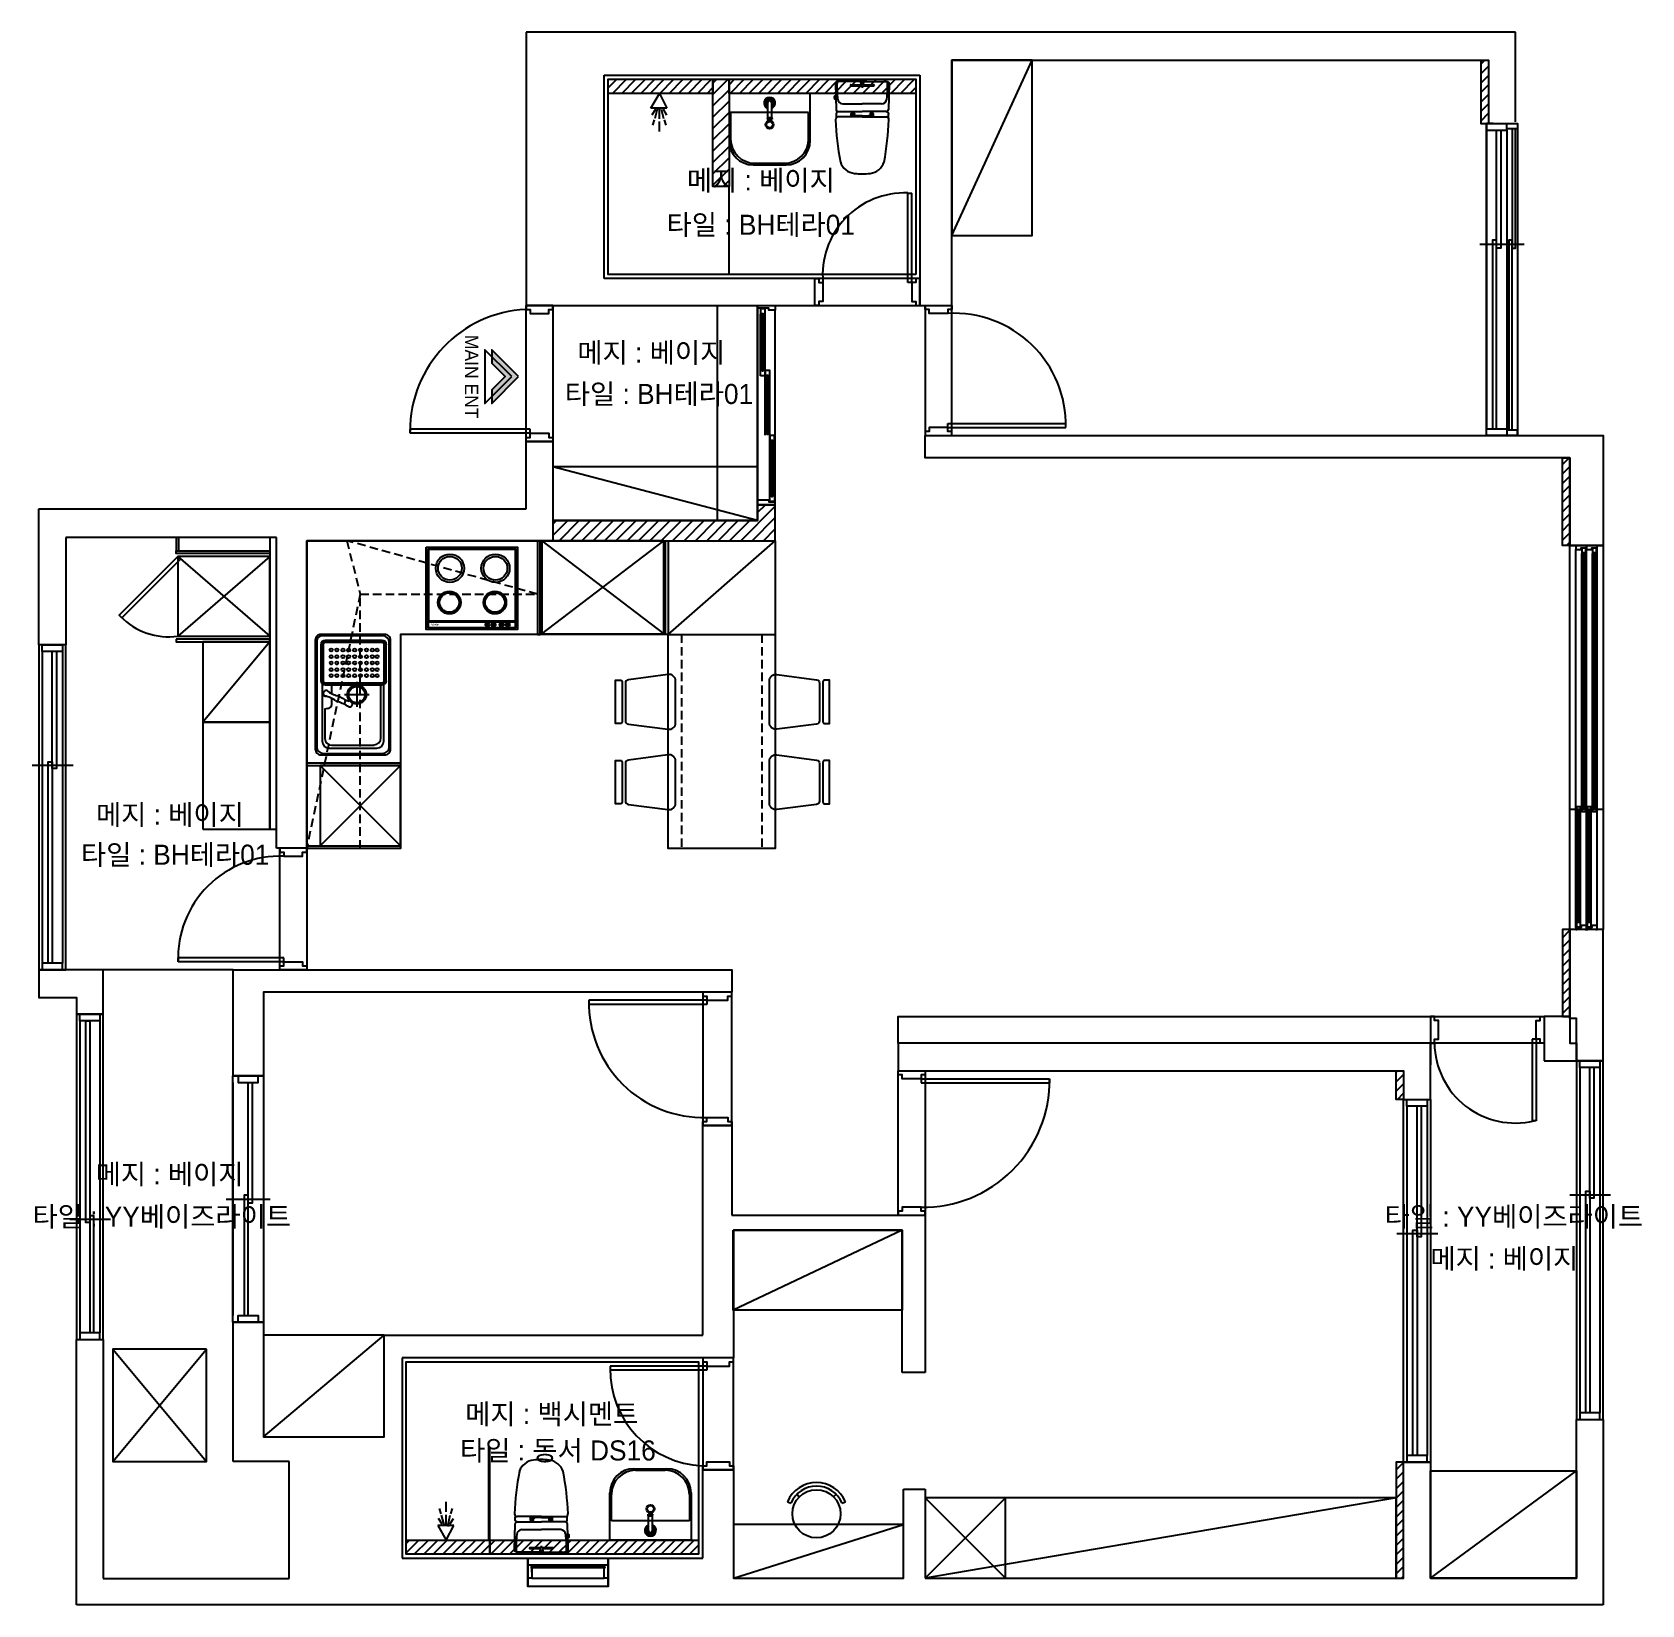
# Model space of a CAD drawing. Header units: millimetres. Extents: x 261942 to 379971, y 117646 to 213875.
# Drawn here: x 351933 to 363957, y 140214 to 151963 of the extents above; entities that cross this region are included whole.
import ezdxf
from ezdxf.enums import TextEntityAlignment as Align

# ---------------------------------------------------------------- set-up
doc = ezdxf.new("R2010")
doc.units = ezdxf.units.MM
doc.header["$LTSCALE"] = 100
doc.linetypes.add('HIDDEN', pattern=[9.525, 6.35, -3.175])
for name, color, linetype in [('0-LINE', 7, 'Continuous'), ('02-WAL', 2, 'Continuous'), ('03-WAL NEW', 3, 'Continuous'), ('04-WIN', 4, 'Continuous'), ('04_FUR', 6, 'Continuous'), ('06-FUR', 6, 'Continuous'), ('07-DIM WAL', 5, 'Continuous'), ('9.보조선', 5, 'Continuous'), ('BATH', 4, 'Continuous'), ('CO-BATH', 6, 'Continuous'), ('CO-FURB-DN', 9, 'Continuous'), ('F-SYM', 7, 'Continuous'), ('F-SYM @ 1', 7, 'Continuous'), ('FIN', 2, 'Continuous'), ('HL', 6, 'HIDDEN'), ('가구', 5, 'Continuous'), ('도면층4', 4, 'Continuous'), ('도면층5', 5, 'Continuous'), ('도면층8', 8, 'Continuous'), ('욕실설비', 3, 'Continuous')]:
    doc.layers.add(name, color=color, linetype=linetype)
doc.styles.add('DH-TEXT', font='')
doc.styles.add('YOURNAME', font='HY울릉도M.TTF')
doc.styles.add('코레일둥고', font='Korail_Round_Gothic_Medium.ttf')
doc.styles.get('DH-TEXT').set_extended_font_data('HY울릉도L')

msp = doc.modelspace()

# ---------------------------------------------------------------- texts
at = {"color": 10, "style": '코레일둥고'}
for s, p in [('메지 : 베이지', (357375.7, 150780.5)), ('타일 : BH테라01', (357375.7, 150449.2)), ('메지 : 베이지', (356558, 149493.8)), ('타일 : BH테라01', (356615.1, 149185)), ('메지 : 베이지', (352961.8, 146042.1)), ('타일 : BH테라01', (353001.2, 145743)), ('메지 : 베이지', (352959.2, 143356)), ('타일 : YY베이즈라이트', (352900.9, 143039.2)), ('타일 : YY베이즈라이트', (363001.4, 143039.2)), ('메지 : 베이지', (362929.9, 142725.3)), ('메지 : 백시멘트 ', (355841.4, 141564.2)), ('타일 : 동서 DS16', (355860.1, 141292.2))]:
    msp.add_text(s, height=150, dxfattribs=at).set_placement(p, align=Align.CENTER)

# ---------------------------------------------------------------- blocks, each defined once
blk = doc.blocks.new('F-SYM-ENT NAME')
at = {"layer": 'F-SYM'}
h = blk.add_hatch(color=1, dxfattribs=at)
h.dxf.hatch_style = 1
h.paths.add_polyline_path([(-181267, -29725), (-181467, -29925), (-181367, -29925), (-181267, -29825), (-181167, -29925), (-181067, -29925)])
at = {"layer": 'F-SYM', "color": 1}
for points in [[(-181267, -29725), (-181467, -29925), (-181367, -29925), (-181267, -29825), (-181167, -29925), (-181067, -29925)], [(-181267, -29775), (-181467, -29975), (-181067, -29975)]]:
    blk.add_lwpolyline(points, close=True, dxfattribs=at)
at = {"layer": 'F-SYM', "color": 1, "style": 'YOURNAME'}
blk.add_attdef('ENT', text='', height=100, dxfattribs=at).set_placement((-181267, -30025), align=Align.TOP_CENTER)
blk = doc.blocks.new('*U594')
at = {"layer": 'F-SYM', "color": 8}
ref = blk.add_blockref('F-SYM-ENT NAME', (352898, -31877), dxfattribs=dict(at, rotation=270))
ref.add_attrib('ENT', 'MAIN ENT', dxfattribs={"layer": 'F-SYM @ 1', "color": 1, "height": 100, "rotation": 270, "style": 'YOURNAME'}).set_placement((322873, 149389), align=Align.TOP_CENTER)
blk = doc.blocks.new('SFFF')
at = {"layer": '03-WAL NEW'}
h = blk.add_hatch(dxfattribs=at)
h.set_pattern_fill('_USER', color=8, scale=50, angle=45, pattern_type=0)
h.set_pattern_definition([(45, (0, -36659), (-35.355339, 35.355339), [])])
h.paths.add_polyline_path([(330420, 151278), (330365, 151278), (330365, 151753), (330420, 151753)])
h = blk.add_hatch(dxfattribs=at)
h.set_pattern_fill('_USER', color=8, scale=50, angle=45, pattern_type=0)
h.set_pattern_definition([(45, (-304, -7146), (-35.355339, 35.355339), [])])
h.paths.add_polyline_path([(323844, 151506), (323844, 151611), (324626, 151611), (324626, 151506)])
h = blk.add_hatch(dxfattribs=at)
h.set_pattern_fill('_USER', color=8, scale=60, angle=45, pattern_type=0)
h.set_pattern_definition([(45, (290, -36798), (-42.426407, 42.426407), [])])
h.paths.add_polyline_path([(324746, 151611), (324746, 150811), (324626, 150811), (324626, 151611)])
h = blk.add_hatch(dxfattribs=at)
h.set_pattern_fill('_USER', color=8, scale=50, angle=45, pattern_type=0)
h.set_pattern_definition([(45, (1211, -7146), (-35.355339, 35.355339), [])])
h.paths.add_polyline_path([(324746, 151506), (324746, 151611), (326141, 151611), (326141, 151506)])
h = blk.add_hatch(dxfattribs=at)
h.set_pattern_fill('_USER', color=8, scale=50, angle=45, pattern_type=0)
h.set_pattern_definition([(45, (-9.457, -36803), (-35.355339, 35.355339), [])])
h.paths.add_polyline_path([(330972, 148783), (331027, 148783), (331027, 148128), (330972, 148128)])
h.paths.add_polyline_path([(331027, 145258), (330972, 145258), (330972, 144609), (331027, 144609)])
h = blk.add_hatch(dxfattribs=at)
h.set_pattern_fill('_USER', color=8, scale=60, angle=45, pattern_type=0)
h.set_pattern_definition([(45, (183.54, -36458), (-42.426407, 42.426407), [])])
h.paths.add_polyline_path([(323430, 148164), (325091, 148164), (325091, 148432), (324959, 148432), (324959, 148315), (323430, 148315)])
h = blk.add_hatch(dxfattribs=at)
h.set_pattern_fill('_USER', color=8, scale=50, angle=45, pattern_type=0)
h.set_pattern_definition([(45, (0, -36840), (-35.355339, 35.355339), [])])
h.paths.add_polyline_path([(329730, 144204), (329785, 144204), (329785, 143989), (329730, 143989)])
h.paths.add_polyline_path([(329785, 141279), (329730, 141279), (329730, 140414), (329785, 140414)])
h = blk.add_hatch(dxfattribs=at)
h.set_pattern_fill('_USER', color=8, scale=50, angle=45, pattern_type=0)
h.set_pattern_definition([(45, (-1571.457, -18060), (-35.355339, 35.355339), [])])
h.paths.add_polyline_path([(322334, 140592), (322334, 140697), (322959, 140697), (322959, 140592)])
h = blk.add_hatch(dxfattribs=at)
h.set_pattern_fill('_USER', color=8, scale=50, angle=45, pattern_type=0)
h.set_pattern_definition([(45, (-81.457, -18060), (-35.355339, 35.355339), [])])
h.paths.add_polyline_path([(322959, 140592), (322959, 140697), (324519, 140697), (324519, 140592)])
at = {"layer": '0-LINE', "color": 8}
blk.add_line((324958, 149922), (324958, 148432), dxfattribs=at)
at = {"layer": '02-WAL', "color": 8}
for p, q in [((330620, 151963), (323230, 151963)), ((323230, 151963), (323230, 149922)), ((330620, 151293), (330620, 151963)), ((326411, 149922), (326411, 151753)), ((326411, 151753), (330420, 151753)), ((330420, 151753), (330420, 151280)), ((323814, 150122), (323814, 151641)), ((323814, 151641), (326171, 151641)), ((326171, 151641), (326171, 149924)), ((330420, 151280), (330620, 151280)), ((325387, 150122), (323814, 150122)), ((325387, 149922), (325387, 150122)), ((323230, 149922), (325387, 149922)), ((326171, 149922), (326211, 149922)), ((326211, 149924), (326211, 149922)), ((326211, 149922), (326411, 149922)), ((323230, 148401), (323230, 148906)), ((323230, 148906), (323430, 148906)), ((323430, 148906), (323430, 148358)), ((319591, 147387), (319591, 148401)), ((319591, 148401), (323230, 148401)), ((321366, 148188), (319791, 148188)), ((319791, 148188), (319791, 147387)), ((321366, 145867), (321366, 148188)), ((323430, 148164), (321591, 148164)), ((321591, 148164), (321591, 145867)), ((320628, 148046), (321316, 147451)), ((321316, 148046), (320628, 147451)), ((319791, 147387), (319591, 147387)), ((321591, 145867), (321366, 145867)), ((321041, 144957), (320071, 144957)), ((324549, 142228), (324549, 143795)), ((324549, 143795), (324767, 143795)), ((324767, 143795), (324767, 143124)), ((324767, 143124), (326210, 143124)), ((326210, 143124), (326210, 141949)), ((326040, 143014), (324779, 143014)), ((324779, 143014), (324779, 142058)), ((326040, 141949), (326040, 143014)), ((321041, 141285), (321041, 142325)), ((321041, 142325), (321269, 142325)), ((321269, 142325), (321269, 141470)), ((319871, 140214), (319871, 142196)), ((319871, 142196), (320071, 142196)), ((320071, 142196), (320071, 140410)), ((322169, 141470), (322169, 142228)), ((322169, 142228), (324549, 142228)), ((324549, 142058), (322304, 142058)), ((322304, 142058), (322304, 140562)), ((324779, 142058), (324549, 142058)), ((324549, 142058), (324549, 142058)), ((326210, 141949), (326040, 141949)), ((331076, 141598), (331276, 141598)), ((331076, 140414), (331076, 141598)), ((331276, 141598), (331276, 140214)), ((321269, 141470), (322169, 141470)), ((321461, 141285), (321041, 141285)), ((321461, 140410), (321461, 141285)), ((329785, 140414), (329785, 141279)), ((329785, 141279), (329985, 141279)), ((329985, 141279), (329985, 140414)), ((324549, 140562), (324549, 141222)), ((324549, 141222), (324779, 141222)), ((324779, 141222), (324779, 140414)), ((326050, 140414), (326050, 141079)), ((326050, 141079), (326210, 141079)), ((326210, 141079), (326210, 140414)), ((322304, 140562), (323244, 140562)), ((323244, 140562), (323244, 140350)), ((323844, 140350), (323844, 140562)), ((323844, 140562), (324549, 140562)), ((324779, 140603), (324779, 140411)), ((320071, 140410), (321461, 140410)), ((324779, 140414), (326050, 140414)), ((326210, 140414), (329785, 140414)), ((329985, 140414), (331076, 140414)), ((331276, 140214), (319871, 140214))]:
    blk.add_line(p, q, dxfattribs=at)
for points in [[(326211, 148950), (331276, 148950), (331276, 148128), (331027, 148128), (331027, 148783), (326211, 148783), (326211, 148950)], [(321316, 147409), (320816, 147409), (320816, 146809), (321316, 146809), (321316, 147409), (320816, 146809)], [(331027, 145258), (331027, 144409), (331076, 144409), (331076, 144278), (331276, 144278), (331276, 145258), (331027, 145258)], [(319871, 144626), (320071, 144626), (320071, 144957), (319591, 144957), (319591, 144750), (319871, 144750), (319871, 144626)], [(324767, 144790), (321269, 144790), (321269, 144165), (321041, 144165), (321041, 144957), (324767, 144957), (324767, 144790)]]:
    blk.add_lwpolyline(points, dxfattribs=at)
for points in [[(320616, 148088), (320636, 148088), (320636, 148188), (320616, 148188)], [(321366, 148188), (321316, 148188), (321316, 146009), (321366, 146009)], [(320211, 147587), (320649, 148025), (320628, 148046), (320190, 147608)], [(321316, 148088), (321316, 148068), (320616, 148068), (320616, 148088)], [(320628, 148046), (320628, 147451), (321316, 147451), (321316, 148046)], [(320616, 147429), (320616, 147409), (321316, 147409), (321316, 147429)], [(320816, 146009), (321316, 146009), (321316, 146809), (320816, 146809)], [(329985, 144409), (326010, 144409), (326010, 144204), (329785, 144204), (329785, 143989), (329985, 143989)]]:
    blk.add_lwpolyline(points, close=True, dxfattribs=at)
blk.add_arc((320559, 147945), 499, 224.1388, 277.9489, dxfattribs=at)
at = {"layer": '03-WAL NEW', "color": 8}
for p, q in [((324746, 150152), (324746, 150811)), ((324659, 148315), (324659, 149922))]:
    blk.add_line(p, q, dxfattribs=at)
for points in [[(330420, 151278), (330365, 151278), (330365, 151753), (330420, 151753), (330420, 151278)], [(323844, 151506), (323844, 151611), (324626, 151611), (324626, 151506), (323844, 151506)], [(324746, 151611), (324746, 150811), (324626, 150811), (324626, 151611), (324746, 151611)], [(324746, 151506), (324746, 151611), (326141, 151611), (326141, 151506), (324746, 151506)], [(323430, 148164), (325091, 148164), (325091, 148432), (324959, 148432), (324959, 148315), (323430, 148315), (323430, 148164)], [(326010, 144409), (326010, 144609), (329985, 144609), (329985, 144249)], [(322334, 140592), (322334, 140697), (322959, 140697), (322959, 140592), (322334, 140592)], [(322959, 140592), (322959, 140697), (324519, 140697), (324519, 140592), (322959, 140592)]]:
    blk.add_lwpolyline(points, dxfattribs=at)
for points in [[(330972, 148783), (331027, 148783), (331027, 148128), (330972, 148128)], [(331027, 145258), (330972, 145258), (330972, 144609), (331027, 144609)], [(330835, 144278), (331076, 144278), (331076, 144593), (331027, 144593), (331027, 144609), (330972, 144609), (330835, 144609)], [(329730, 144204), (329785, 144204), (329785, 143989), (329730, 143989)], [(329785, 141279), (329730, 141279), (329730, 140414), (329785, 140414)]]:
    blk.add_lwpolyline(points, close=True, dxfattribs=at)
at = {"layer": '04-WIN', "color": 8}
for p, q in [((330405, 151230), (330405, 149000)), ((330555, 151230), (330555, 149000)), ((330635, 151240), (330635, 148990)), ((326081, 150761), (326111, 150761)), ((326111, 150092), (326111, 150761)), ((326111, 150092), (326111, 150761)), ((330355, 150380), (330685, 150380)), ((326381, 149010), (327262, 149010)), ((323260, 148966), (322363, 148966)), ((331071, 145275), (331071, 148098)), ((331116, 146175), (331116, 148069)), ((331146, 146175), (331146, 148069)), ((331151, 145288), (331151, 148110)), ((331151, 145275), (331151, 148098)), ((331196, 146175), (331196, 148069)), ((331226, 146175), (331226, 148069)), ((331231, 145288), (331231, 148110)), ((319616, 147337), (319616, 145007)), ((319766, 147337), (319766, 145007)), ((319541, 146487), (319846, 146487)), ((331035, 146158), (331192, 146158)), ((331076, 145317), (331076, 146140)), ((331106, 145317), (331106, 146140)), ((331115, 146158), (331272, 146158)), ((331156, 145317), (331156, 146140)), ((331186, 145317), (331186, 146140)), ((331112, 145288), (331110, 145288)), ((331192, 145288), (331190, 145288)), ((321421, 145017), (320630, 145017)), ((324579, 144730), (323698, 144730)), ((319896, 144576), (319896, 142246)), ((320046, 144576), (320046, 142246)), ((330775, 144439), (330775, 143830)), ((331101, 144228), (331101, 141648)), ((331251, 144228), (331251, 141648)), ((321039, 144115), (321039, 142375)), ((321269, 144125), (321269, 142365)), ((326180, 144144), (327140, 144144)), ((329810, 143939), (329810, 141329)), ((329960, 143939), (329960, 141329)), ((320989, 143245), (321319, 143245)), ((331026, 143278), (331331, 143278)), ((319821, 143096), (320126, 143096)), ((329735, 142989), (330040, 142989)), ((324579, 141998), (323857, 141998)), ((323857, 141998), (323857, 141968)), ((323274, 140513), (323274, 140499)), ((323274, 140513), (323814, 140513)), ((323274, 140458), (323274, 140489)), ((323244, 140422), (323244, 140413)), ((323274, 140413), (323814, 140413))]:
    blk.add_line(p, q, dxfattribs=at)
for points in [[(330455, 151280), (330405, 151280), (330405, 151230), (330555, 151230), (330555, 151280)], [(330635, 151280), (330635, 151240), (330555, 151240)], [(330510, 151230), (330510, 150350), (330480, 150350), (330480, 151230)], [(330595, 151240), (330595, 150350), (330620, 150350), (330620, 151240)], [(330480, 149000), (330480, 150410), (330450, 150410), (330450, 149000)], [(330595, 148990), (330595, 150410), (330570, 150410), (330570, 148990)], [(330455, 148950), (330405, 148950), (330405, 149000), (330555, 149000), (330555, 148950)], [(330635, 148950), (330635, 148990), (330555, 148990)], [(331080, 148128), (331071, 148128), (331071, 148098), (331112, 148098), (331112, 148110), (331151, 148110), (331151, 148128), (331142, 148128)], [(331126, 148069), (331127, 148066), (331128, 148066), (331129, 148065)], [(331137, 148069), (331136, 148066), (331135, 148066), (331133, 148065)], [(331160, 148128), (331151, 148128), (331151, 148098), (331192, 148098), (331192, 148110), (331231, 148110), (331231, 148128), (331222, 148128)], [(331206, 148069), (331207, 148066), (331208, 148066), (331209, 148065)], [(331217, 148069), (331216, 148066), (331215, 148066), (331213, 148065)], [(319721, 147337), (319721, 146462), (319691, 146462), (319691, 147337)], [(331085, 146140), (331087, 146138), (331088, 146137), (331089, 146137)], [(331089, 146144), (331089, 145314), (331093, 145314), (331093, 146144), (331089, 146144), (331093, 146144)], [(331097, 146140), (331096, 146138), (331095, 146137), (331093, 146137)], [(331126, 146175), (331127, 146178), (331128, 146179), (331129, 146179)], [(331137, 146175), (331136, 146178), (331135, 146179), (331133, 146179)], [(331165, 146140), (331167, 146138), (331168, 146137), (331169, 146137)], [(331169, 146144), (331169, 145314), (331173, 145314), (331173, 146144), (331169, 146144), (331173, 146144)], [(331177, 146140), (331176, 146138), (331175, 146137), (331173, 146137)], [(331206, 146175), (331207, 146178), (331208, 146179), (331209, 146179)], [(331217, 146175), (331216, 146178), (331215, 146179), (331213, 146179)], [(331142, 145258), (331151, 145258), (331151, 145288), (331110, 145288), (331110, 145275), (331071, 145275), (331071, 145258), (331080, 145258)], [(331085, 145317), (331087, 145320), (331088, 145320), (331089, 145321)], [(331097, 145317), (331096, 145320), (331095, 145320), (331093, 145321)], [(331222, 145258), (331231, 145258), (331231, 145288), (331190, 145288), (331190, 145275), (331151, 145275), (331151, 145258), (331160, 145258)], [(331165, 145317), (331167, 145320), (331168, 145320), (331169, 145321)], [(331177, 145317), (331176, 145320), (331175, 145320), (331173, 145321)], [(321129, 144165), (321079, 144165), (321079, 144115), (321229, 144115), (321229, 144165)], [(331206, 144228), (331206, 143253), (331176, 143253), (331176, 144228)], [(321184, 144115), (321184, 143215), (321154, 143215), (321154, 144115)], [(329915, 143939), (329915, 142964), (329885, 142964), (329885, 143939)], [(321154, 142375), (321154, 143275), (321124, 143275), (321124, 142375)], [(320001, 142246), (320001, 143121), (319971, 143121), (319971, 142246)], [(321104, 142325), (321079, 142325), (321079, 142375), (321229, 142375), (321229, 142325)], [(323244, 140504), (323244, 140513), (323274, 140513), (323274, 140499), (323268, 140497), (323268, 140491), (323274, 140489), (323274, 140413), (323244, 140413)], [(323817, 140496), (323270, 140496), (323270, 140492), (323817, 140492), (323817, 140496), (323817, 140492)], [(323274, 140500), (323276, 140499), (323277, 140498), (323277, 140496)], [(323274, 140488), (323276, 140490), (323277, 140491), (323277, 140492)], [(323814, 140500), (323811, 140499), (323810, 140498), (323810, 140496)], [(323814, 140488), (323811, 140490), (323810, 140491), (323810, 140492)], [(323844, 140422), (323844, 140413), (323814, 140413), (323814, 140489), (323819, 140491), (323819, 140497), (323814, 140499), (323814, 140513), (323844, 140513), (323844, 140504)]]:
    blk.add_lwpolyline(points, dxfattribs=at)
for points in [[(330405, 151280), (330635, 151280), (330635, 148950), (330405, 148950)], [(331027, 148128), (331276, 148128), (331276, 145258), (331027, 145258)], [(331136, 148069), (331146, 148069), (331146, 148107), (331116, 148107), (331116, 148069), (331126, 148069), (331128, 148075), (331135, 148075)], [(331133, 148073), (331133, 146172), (331129, 146172), (331129, 148073)], [(331216, 148069), (331226, 148069), (331226, 148107), (331196, 148107), (331196, 148069), (331206, 148069), (331208, 148075), (331215, 148075)], [(331213, 148073), (331213, 146172), (331209, 146172), (331209, 148073)], [(319791, 147387), (319591, 147387), (319591, 144957), (319791, 144957)], [(319766, 147387), (319766, 147337), (319616, 147337), (319616, 147387)], [(319691, 146512), (319691, 145007), (319661, 145007), (319661, 146512)], [(331094, 146146), (331096, 146140), (331106, 146140), (331106, 146175), (331076, 146175), (331076, 146140), (331086, 146140), (331088, 146146)], [(331126, 146175), (331116, 146175), (331116, 146140), (331146, 146140), (331146, 146175), (331136, 146175), (331135, 146170), (331128, 146170)], [(331174, 146146), (331176, 146140), (331186, 146140), (331186, 146175), (331156, 146175), (331156, 146140), (331166, 146140), (331168, 146146)], [(331206, 146175), (331196, 146175), (331196, 146140), (331226, 146140), (331226, 146175), (331216, 146175), (331215, 146170), (331208, 146170)], [(331086, 145317), (331076, 145317), (331076, 145279), (331106, 145279), (331106, 145317), (331096, 145317), (331094, 145311), (331088, 145311)], [(331166, 145317), (331156, 145317), (331156, 145279), (331186, 145279), (331186, 145317), (331176, 145317), (331174, 145311), (331168, 145311)], [(319766, 144957), (319766, 145007), (319616, 145007), (319616, 144957)], [(320071, 144626), (319871, 144626), (319871, 142196), (320071, 142196)], [(320046, 144626), (320046, 144576), (319896, 144576), (319896, 144626)], [(319971, 144576), (319971, 143071), (319941, 143071), (319941, 144576)], [(321039, 144165), (321269, 144165), (321269, 142325), (321039, 142325)], [(331276, 144278), (331076, 144278), (331076, 141598), (331276, 141598)], [(331251, 144278), (331251, 144228), (331101, 144228), (331101, 144278)], [(329785, 143989), (329985, 143989), (329985, 141279), (329785, 141279)], [(329960, 143989), (329960, 143939), (329810, 143939), (329810, 143989)], [(331176, 143303), (331176, 141648), (331146, 141648), (331146, 143303)], [(329885, 143014), (329885, 141329), (329855, 141329), (329855, 143014)], [(320046, 142196), (320046, 142246), (319896, 142246), (319896, 142196)], [(331251, 141598), (331251, 141648), (331101, 141648), (331101, 141598)], [(329960, 141279), (329960, 141329), (329810, 141329), (329810, 141279)], [(323244, 140562), (323844, 140562), (323844, 140350), (323244, 140350)]]:
    blk.add_lwpolyline(points, close=True, dxfattribs=at)
at = {"layer": '04_FUR', "color": 8}
for points in [[(323335, 148164), (323315, 148164), (323315, 147464), (323335, 147464)], [(324271, 148164), (324291, 148164), (324291, 147464), (324271, 147464)]]:
    blk.add_lwpolyline(points, close=True, dxfattribs=at)
at = {"layer": '06-FUR', "color": 8}
for p, q in [((323347, 147467), (324259, 148164)), ((323347, 148164), (324259, 147467)), ((324291, 147464), (325091, 148164)), ((324291, 147464), (325091, 147464)), ((321591, 146504), (322291, 146504)), ((321591, 146484), (322291, 146484)), ((321691, 145884), (322291, 146484)), ((321691, 146484), (322291, 145884)), ((321591, 145884), (322291, 145884)), ((326039, 143014), (324778, 142414)), ((320142, 142125), (320842, 141285)), ((320142, 141285), (320842, 142125)), ((329985, 140414), (331076, 141214)), ((329730, 141014), (326210, 140414)), ((326210, 140414), (326810, 141014)), ((326210, 141014), (326810, 140414)), ((324779, 140414), (326050, 140814))]:
    blk.add_line(p, q, dxfattribs=at)
at = {"layer": '06-FUR', "color": 8, "linetype": 'HIDDEN', "ltscale": 0.1}
for p, q in [((324391, 147464), (324391, 145864)), ((324991, 147464), (324991, 145864))]:
    blk.add_line(p, q, dxfattribs=at)
at = {"layer": '06-FUR', "color": 8}
for points in [[(326411, 150443), (327011, 150443), (327011, 151753), (326411, 151753), (326411, 150443), (327011, 151753)], [(324959, 148315), (324959, 148715), (323430, 148715), (323430, 148315), (324959, 148315), (323430, 148715)], [(321591, 145864), (321591, 148164), (325091, 148164), (325091, 145864), (324291, 145864), (324291, 147464), (322291, 147464), (322291, 145864), (321591, 145864)], [(321269, 141470), (322169, 142228), (321269, 142228), (321269, 141470), (322169, 141470), (322169, 142228)]]:
    blk.add_lwpolyline(points, dxfattribs=at)
at = {"layer": '06-FUR', "color": 8, "linetype": 'HIDDEN', "ltscale": 0.1}
blk.add_lwpolyline([(321991, 145864), (321991, 147764), (323315, 147764), (321891, 148164), (321991, 147764), (321591, 145864)], dxfattribs=at)
at = {"layer": '06-FUR', "color": 8}
for points in [[(323347, 148164), (323347, 147467), (324259, 147467), (324259, 148164)], [(321691, 145884), (322291, 145884), (322291, 146484), (321691, 146484)], [(324778, 143014), (326039, 143014), (326039, 142414), (324778, 142414)], [(320842, 142125), (320142, 142125), (320142, 141285), (320842, 141285)], [(329985, 141214), (331076, 141214), (331076, 140414), (329985, 140414)], [(326210, 140414), (329730, 140414), (329730, 141014), (326210, 141014)], [(326210, 140414), (326810, 140414), (326810, 141014), (326210, 141014)], [(326050, 140814), (324779, 140814), (324779, 140414), (326050, 140414)]]:
    blk.add_lwpolyline(points, close=True, dxfattribs=at)
for points in [[(323947, 146810, -0.414214), (323935, 146797), (323897, 146797), (323897, 147122), (323935, 147122, -0.414214), (323947, 147110)], [(323994, 147125, 0.375902), (323972, 147100), (323972, 146819, 0.375902), (323994, 146794), (324290, 146755, 0.453592), (324347, 146804), (324347, 147115, 0.453592), (324290, 147165)], [(325400, 147125, -0.375902), (325422, 147100), (325422, 146819, -0.375902), (325400, 146794), (325104, 146755, -0.453592), (325047, 146804), (325047, 147115, -0.453592), (325104, 147165)], [(325447, 146810, 0.414214), (325460, 146797), (325497, 146797), (325497, 147122), (325460, 147122, 0.414214), (325447, 147110)], [(323947, 146210, -0.414214), (323935, 146197), (323897, 146197), (323897, 146522), (323935, 146522, -0.414214), (323947, 146510)], [(323994, 146525, 0.375902), (323972, 146500), (323972, 146219, 0.375902), (323994, 146194), (324290, 146155, 0.453592), (324347, 146204), (324347, 146515, 0.453592), (324290, 146565)], [(325400, 146525, -0.375902), (325422, 146500), (325422, 146219, -0.375902), (325400, 146194), (325104, 146155, -0.453592), (325047, 146204), (325047, 146515, -0.453592), (325104, 146565)], [(325447, 146210, 0.414214), (325460, 146197), (325497, 146197), (325497, 146522), (325460, 146522, 0.414214), (325447, 146510)]]:
    blk.add_lwpolyline(points, format="xyb", close=True, dxfattribs=at)
at = {"layer": '07-DIM WAL', "color": 8}
blk.add_lwpolyline([(322959, 140697), (322959, 141392), (322949, 141392), (322949, 140697), (322959, 140697)], dxfattribs=at)
blk.add_arc((330619, 144417), 604, 180.8119, 283.4807, dxfattribs=at)
at = {"layer": '9.보조선', "color": 8}
for points in [[(326141, 150152), (323844, 150152), (323844, 151611), (326141, 151611)], [(324519, 140592), (322334, 140592), (322334, 142028), (324519, 142028)]]:
    blk.add_lwpolyline(points, close=True, dxfattribs=at)
at = {"layer": 'BATH', "color": 8}
for p, q in [((324163, 151396), (324226, 151506)), ((324226, 151506), (324282, 151396)), ((324282, 151396), (324163, 151396)), ((324196, 151387), (324169, 151344)), ((324209, 151388), (324192, 151319)), ((324224, 151390), (324224, 151316)), ((324239, 151388), (324257, 151319)), ((324253, 151387), (324280, 151344)), ((324187, 151309), (324175, 151268)), ((324224, 151295), (324224, 151220)), ((324261, 151309), (324273, 151268)), ((322595, 140894), (322583, 140934)), ((322632, 140908), (322632, 140983)), ((322669, 140894), (322681, 140934)), ((322571, 140807), (322634, 140697)), ((322690, 140807), (322571, 140807)), ((322603, 140816), (322576, 140859)), ((322617, 140815), (322599, 140884)), ((322632, 140812), (322632, 140887)), ((322634, 140697), (322690, 140807)), ((322647, 140815), (322664, 140884)), ((322660, 140816), (322687, 140859))]:
    blk.add_line(p, q, dxfattribs=at)
at = {"layer": 'CO-BATH', "color": 8}
for p, q in [((324746, 151506), (324746, 151152)), ((325352, 151506), (324746, 151506)), ((325352, 151152), (325352, 151506)), ((325034, 151434), (325034, 151325)), ((325064, 151434), (325064, 151325)), ((324758, 151362), (324758, 151164)), ((325340, 151362), (324758, 151362)), ((325032, 151319), (325032, 151313)), ((325032, 151319), (325067, 151319)), ((325032, 151313), (325067, 151313)), ((325033, 151325), (325033, 151319)), ((325033, 151325), (325065, 151325)), ((325065, 151325), (325065, 151319)), ((325067, 151319), (325067, 151313)), ((325340, 151164), (325340, 151362)), ((324926, 150972), (325172, 150972)), ((324938, 150984), (325160, 150984)), ((324036, 141231), (324282, 141231)), ((324048, 141219), (324270, 141219)), ((323856, 140697), (323856, 141051)), ((323868, 140841), (323868, 141039)), ((324450, 141039), (324450, 140841)), ((324462, 141051), (324462, 140697)), ((324450, 140841), (323868, 140841)), ((324141, 140890), (324176, 140890)), ((324141, 140884), (324141, 140890)), ((324141, 140884), (324176, 140884)), ((324142, 140878), (324142, 140884)), ((324142, 140878), (324175, 140878)), ((324144, 140769), (324144, 140878)), ((324174, 140769), (324174, 140878)), ((324175, 140878), (324175, 140884)), ((324176, 140884), (324176, 140890)), ((324462, 140697), (323856, 140697))]:
    blk.add_line(p, q, dxfattribs=at)
for centre, radius in [((325049, 151272), 30), ((325049, 151272), 24), ((324159, 140931), 30), ((324159, 140931), 24)]:
    blk.add_circle(centre, radius, dxfattribs=at)
for centre, radius, start, end in [((325049, 151434), 42, 290.9248, 249.0751), ((325049, 151434), 36, 294.6243, 245.3757), ((325049, 151434), 30, 300, 240), ((325049, 151434), 21.6, 313.9829, 226.017), ((325049, 151434), 15, 360, 180), ((324926, 151152), 180, 180, 270), ((324938, 151164), 180, 180, 270), ((325160, 151164), 180, 270, 0), ((325172, 151152), 180, 270, 0), ((324036, 141051), 180, 90, 180), ((324048, 141039), 180, 90, 180), ((324270, 141039), 180, 0, 90), ((324282, 141051), 180, 0, 90), ((324159, 140769), 42, 110.9249, 69.0752), ((324159, 140769), 36, 114.6243, 65.3757), ((324159, 140769), 30, 120, 60), ((324159, 140769), 21.6, 133.983, 46.0171), ((324159, 140769), 15, 180, 0)]:
    blk.add_arc(centre, radius, start, end, dxfattribs=at)
at = {"layer": 'CO-FURB-DN', "color": 8}
for p, q in [((322496, 148103), (322496, 147512)), ((322813, 148103), (322496, 148103)), ((322500, 148097), (322500, 147564)), ((322810, 148097), (322500, 148097)), ((323153, 148103), (322799, 148103)), ((323150, 148097), (322799, 148097)), ((323150, 147564), (323150, 148097)), ((323153, 147512), (323153, 148103)), ((322496, 147559), (322813, 147559)), ((322499, 147555), (322499, 147516)), ((322811, 147555), (322499, 147555)), ((322500, 147564), (322810, 147564)), ((322799, 147564), (323150, 147564)), ((322799, 147559), (323153, 147559)), ((323151, 147555), (322799, 147555)), ((322939, 147548), (322939, 147526)), ((322943, 147548), (322943, 147526)), ((322985, 147548), (322985, 147526)), ((322989, 147548), (322989, 147526)), ((323045, 147548), (323045, 147526)), ((323049, 147548), (323049, 147526)), ((323091, 147548), (323091, 147526)), ((323095, 147548), (323095, 147526)), ((323151, 147516), (323151, 147555)), ((321666, 147413), (321666, 146625)), ((322157, 147454), (321707, 147454)), ((322154, 147419), (321730, 147419)), ((322496, 147512), (322813, 147512)), ((322499, 147516), (322811, 147516)), ((322799, 147516), (323151, 147516)), ((322799, 147512), (323153, 147512)), ((321697, 147387), (321697, 147119)), ((321708, 147387), (321708, 147119)), ((321714, 147387), (321714, 147119)), ((322154, 147408), (321730, 147408)), ((322154, 147403), (321730, 147403)), ((322170, 147119), (322170, 147387)), ((322175, 147119), (322175, 147387)), ((322186, 147119), (322186, 147387)), ((322208, 146625), (322208, 147403)), ((321707, 147096), (321707, 146666)), ((321730, 147103), (322154, 147103)), ((321730, 147097), (322154, 147097)), ((321730, 147086), (322154, 147086)), ((321778, 147021), (321778, 147086)), ((321966, 147109), (321966, 146923)), ((322146, 146687), (322146, 147086)), ((322167, 146666), (322167, 147089)), ((321778, 146942), (321778, 146986)), ((321873, 147016), (322058, 147016)), ((321727, 146907), (321748, 146912)), ((321727, 146907), (321727, 146687)), ((321717, 146574), (322157, 146574)), ((321758, 146615), (322116, 146615)), ((321778, 146636), (322095, 146636))]:
    blk.add_line(p, q, dxfattribs=at)
blk.add_lwpolyline([(322484, 148115), (323165, 148115), (323165, 147500), (322484, 147500)], close=True, dxfattribs=at)
blk.add_lwpolyline([(322218, 146607), (322218, 147421, 0.414214), (322175, 147464), (321699, 147464, 0.414214), (321655, 147421), (321655, 146607, 0.414214), (321699, 146564), (322175, 146564, 0.414214)], format="xyb", close=True, dxfattribs=at)
for centre, radius in [((322661, 147958), 106), ((322661, 147958), 88.5), ((323001, 147958), 106), ((323001, 147958), 88.5), ((322657, 147702), 85.1), ((322657, 147702), 73.2), ((322997, 147702), 85.1), ((322997, 147702), 73.2), ((322941, 147537), 14.8), ((322941, 147537), 11.2), ((322987, 147537), 14.8), ((322987, 147537), 11.2), ((323047, 147537), 14.8), ((323047, 147537), 11.2), ((323093, 147537), 14.8), ((323093, 147537), 11.2), ((321774, 147347), 11.5), ((321774, 147298), 11.5), ((321816, 147347), 11.5), ((321816, 147298), 11.5), ((321862, 147347), 11.5), ((321862, 147298), 11.5), ((321904, 147347), 11.5), ((321904, 147298), 11.5), ((321950, 147347), 11.5), ((321950, 147298), 11.5), ((321993, 147347), 11.5), ((321993, 147298), 11.5), ((322038, 147347), 11.5), ((322038, 147298), 11.5), ((322081, 147347), 11.5), ((322081, 147298), 11.5), ((322117, 147347), 11.5), ((322117, 147298), 11.5), ((321774, 147251), 11.5), ((321774, 147201), 11.5), ((321816, 147251), 11.5), ((321816, 147201), 11.5), ((321862, 147251), 11.5), ((321862, 147201), 11.5), ((321904, 147251), 11.5), ((321904, 147201), 11.5), ((321950, 147251), 11.5), ((321950, 147201), 11.5), ((321993, 147251), 11.5), ((321993, 147201), 11.5), ((322038, 147251), 11.5), ((322038, 147201), 11.5), ((322081, 147251), 11.5), ((322081, 147201), 11.5), ((322117, 147251), 11.5), ((322117, 147201), 11.5), ((321774, 147155), 11.5), ((321816, 147155), 11.5), ((321862, 147155), 11.5), ((321904, 147155), 11.5), ((321965, 147014), 70.6), ((321965, 147014), 60.4), ((321950, 147155), 11.5), ((321993, 147155), 11.5), ((322038, 147155), 11.5), ((322081, 147155), 11.5), ((322117, 147155), 11.5)]:
    blk.add_circle(centre, radius, dxfattribs=at)
for centre, radius, start, end in [((321707, 147413), 40.9, 90, 180), ((321730, 147387), 32.3, 90, 180), ((322154, 147387), 32.3, 0, 90), ((322157, 147403), 51.1, 0, 90), ((321730, 147387), 21.5, 90, 180), ((321730, 147387), 16.1, 90, 180), ((322154, 147387), 21.5, 0, 90), ((322154, 147387), 16.1, 0, 90), ((321730, 147119), 32.3, 180, 270), ((321730, 147119), 21.5, 180, 270), ((321730, 147119), 16.1, 180, 270), ((321748, 147086), 30.7, 0, 1.7483), ((322154, 147119), 32.3, 270, 0), ((322154, 147119), 21.5, 270, 0), ((322154, 147119), 16.1, 270, 0), ((321736, 147023), 21.5, 40.6945, 270.7549), ((321690, 146808), 199, 53.5863, 79.4447), ((321868, 147199), 199, 231.4118, 256.8606), ((321748, 146942), 30.7, 270, 0), ((321840, 147011), 53.8, 233.5863, 253.4491), ((321810, 146953), 53.8, 53.6787, 76.8606), ((321742, 146681), 291, 55.9944, 73.4491), ((321960, 147157), 199, 233.6787, 255.202), ((321896, 146950), 21.5, 106.6147, 211.8543), ((321912, 146943), 21.5, 251.8768, 95.5388), ((322095, 146690), 51.1, 270, 0), ((321717, 146625), 51.1, 180, 270), ((321758, 146666), 51.1, 180, 270), ((321778, 146687), 51.1, 180, 270), ((322116, 146666), 51.1, 270, 0), ((322157, 146625), 51.1, 270, 0)]:
    blk.add_arc(centre, radius, start, end, dxfattribs=at)
at = {"layer": 'FIN', "color": 8}
for p, q in [((325733, 151595), (325569, 151595)), ((325585, 151596), (325573, 151596)), ((325585, 151596), (325598, 151596)), ((325749, 151595), (325914, 151595)), ((325596, 151427), (325741, 151427)), ((325886, 151427), (325741, 151427)), ((325561, 151370), (325741, 151370)), ((325741, 151330), (325562, 151330)), ((325921, 151370), (325741, 151370)), ((325741, 151330), (325920, 151330)), ((323163, 140833), (323344, 140833)), ((323344, 140873), (323164, 140873)), ((323344, 140873), (323523, 140873)), ((323524, 140833), (323344, 140833)), ((323198, 140776), (323344, 140776)), ((323489, 140776), (323344, 140776)), ((323336, 140608), (323171, 140608)), ((323352, 140608), (323516, 140608)), ((323499, 140607), (323487, 140607)), ((323499, 140607), (323512, 140607))]:
    blk.add_line(p, q, dxfattribs=at)
for points in [[(325569, 151595), (325556, 151595, 0.421209), (325541, 151579), (325546, 151384, 0.001659)], [(325914, 151595), (325926, 151595, -0.421209), (325941, 151579), (325936, 151384, -0.001659)], [(325561, 151370, 0.371724), (325546, 151355, 0.003515), (325547, 151324, 0.320541)], [(325921, 151370, -0.371724), (325936, 151355, -0.003515), (325935, 151324, -0.320541)], [(323171, 140608), (323159, 140608, -0.421209), (323144, 140624), (323148, 140819, -0.001659)], [(323163, 140833, -0.371724), (323149, 140848, -0.003515), (323150, 140879, -0.320541)], [(323516, 140608), (323529, 140608, 0.421209), (323544, 140624), (323539, 140819, 0.001659)], [(323524, 140833, 0.371724), (323538, 140848, 0.003515), (323538, 140879, 0.320541)]]:
    blk.add_lwpolyline(points, format="xyb", dxfattribs=at)
for centre, radius, start, end in [((326552, 151567), 1000, 179.3116, 185.9437), ((325569, 151579), 16, 90, 179.3116), ((325573, 151611), 15, 180, 270), ((325598, 151611), 15, 270, 0), ((325914, 151579), 16, 0.6884, 90), ((324930, 151567), 1000, 354.0563, 0.6884), ((325561, 151385), 15, 181.3651, 270), ((325598, 151467), 40, 185.9437, 267.5129), ((325885, 151467), 40, 272.4871, 354.0563), ((325921, 151385), 15, 270, 358.6349), ((325562, 151310), 20, 90, 182.3333), ((327746, 151399), 2206, 182.3333, 190.6081), ((323736, 151399), 2206, 349.3919, 357.6667), ((325920, 151310), 20, 357.6667, 90), ((325697, 151033), 126, 198.2964, 263.4241), ((325741, 151310), 406, 261.6993, 270), ((325741, 151310), 406, 270, 278.3007), ((325785, 151033), 126, 276.5759, 341.7036), ((323299, 141170), 126, 96.5759, 161.7036), ((323344, 140893), 406, 90, 98.3007), ((323344, 140893), 406, 81.6993, 90), ((323388, 141170), 126, 18.2964, 83.4241), ((325348, 140804), 2206, 169.3919, 177.6667), ((321339, 140804), 2206, 2.3333, 10.6081), ((323164, 140893), 20, 177.6667, 270), ((323163, 140818), 15, 90, 178.6349), ((323523, 140893), 20, 270, 2.3333), ((323524, 140818), 15, 1.3651, 90), ((324155, 140636), 1000, 174.0563, 180.6884), ((323200, 140736), 40, 92.4871, 174.0563), ((323487, 140736), 40, 5.9437, 87.5129), ((322532, 140636), 1000, 359.3116, 5.9437), ((323171, 140624), 16, 180.6884, 270), ((323487, 140592), 15, 90, 180), ((323512, 140592), 15, 0, 90), ((323516, 140624), 16, 270, 359.3116)]:
    blk.add_arc(centre, radius, start, end, dxfattribs=at)
at = {"layer": 'HL', "color": 8, "linetype": 'Continuous'}
for p, q in [((325655, 151570), (325733, 151570)), ((325655, 151563), (325734, 151563)), ((325717, 151601), (325717, 151611)), ((325717, 151601), (325765, 151601)), ((325734, 151596), (325729, 151601)), ((325730, 151589), (325734, 151596)), ((325735, 151555), (325730, 151589)), ((325730, 151589), (325752, 151589)), ((325734, 151596), (325748, 151596)), ((325735, 151555), (325747, 151555)), ((325747, 151555), (325752, 151589)), ((325748, 151596), (325754, 151601)), ((325752, 151589), (325748, 151596)), ((325749, 151563), (325828, 151563)), ((325750, 151570), (325828, 151570)), ((325765, 151601), (325765, 151611)), ((325532, 151481), (325532, 151468)), ((325536, 151485), (325543, 151485)), ((325536, 151464), (325544, 151464)), ((325741, 151337), (325695, 151337)), ((325741, 151337), (325787, 151337)), ((323344, 140866), (323297, 140866)), ((323344, 140866), (323390, 140866)), ((323549, 140738), (323541, 140738)), ((323549, 140718), (323541, 140718)), ((323553, 140722), (323553, 140734)), ((323336, 140640), (323257, 140640)), ((323335, 140633), (323257, 140633)), ((323320, 140602), (323320, 140592)), ((323368, 140602), (323320, 140602)), ((323337, 140607), (323331, 140602)), ((323338, 140648), (323332, 140614)), ((323332, 140614), (323337, 140607)), ((323355, 140614), (323332, 140614)), ((323351, 140607), (323337, 140607)), ((323350, 140648), (323338, 140648)), ((323350, 140648), (323355, 140614)), ((323430, 140640), (323351, 140640)), ((323355, 140614), (323351, 140607)), ((323351, 140607), (323356, 140602)), ((323430, 140633), (323352, 140633)), ((323368, 140602), (323368, 140592))]:
    blk.add_line(p, q, dxfattribs=at)
for points in [[(325659, 151330), (325659, 151354, -0.414214), (325663, 151358), (325679, 151358, -0.414214), (325683, 151354), (325683, 151339), (325683, 151330)], [(325683, 151339), (325693, 151339, -0.414214), (325695, 151337), (325695, 151330)], [(325799, 151339), (325789, 151339, 0.414214), (325787, 151337), (325787, 151330)], [(325824, 151330), (325824, 151354, 0.414214), (325820, 151358), (325803, 151358, 0.414214), (325799, 151354), (325799, 151339), (325799, 151330)], [(323261, 140873), (323261, 140848, 0.414214), (323265, 140844), (323282, 140844, 0.414214), (323286, 140848), (323286, 140864), (323286, 140873)], [(323286, 140864), (323295, 140864, 0.414214), (323297, 140866), (323297, 140873)], [(323402, 140864), (323392, 140864, -0.414214), (323390, 140866), (323390, 140873)], [(323426, 140873), (323426, 140848, -0.414214), (323422, 140844), (323406, 140844, -0.414214), (323402, 140848), (323402, 140864), (323402, 140873)]]:
    blk.add_lwpolyline(points, format="xyb", dxfattribs=at)
for centre in [(325671, 151345), (325811, 151345), (323274, 140858), (323414, 140858)]:
    blk.add_circle(centre, 8, dxfattribs=at)
for centre, radius, start, end in [((325655, 151566), 3.5, 90, 270), ((325828, 151566), 3.5, 270, 90), ((325536, 151481), 4, 90, 180), ((325536, 151468), 4, 180, 270), ((323549, 140734), 4, 0, 90), ((323549, 140722), 4, 270, 0), ((323257, 140636), 3.5, 90, 270), ((323430, 140636), 3.5, 270, 90)]:
    blk.add_arc(centre, radius, start, end, dxfattribs=at)
at = {"layer": '가구', "color": 8}
for p, q in [((325252, 141040), (325271, 141021)), ((325271, 141021), (325252, 141040)), ((325545, 141040), (325526, 141021)), ((325545, 141040), (325526, 141021)), ((325182, 140983), (325207, 140973)), ((325590, 140973), (325615, 140983))]:
    blk.add_line(p, q, dxfattribs=at)
blk.add_circle((325399, 140894), 180, dxfattribs=at)
for radius in [234, 207]:
    blk.add_arc((325399, 140894), radius, 22.5, 157.5, dxfattribs=at)
at = {"layer": '도면층4', "color": 8}
for p, q in [((326081, 150092), (326081, 150761)), ((326171, 150122), (325387, 150122)), ((326111, 150092), (326081, 150092)), ((323230, 148906), (323230, 149922)), ((323430, 149922), (323430, 148906)), ((325387, 149922), (326171, 149922)), ((326211, 149922), (326211, 148950)), ((326411, 148950), (326411, 149922)), ((322363, 148966), (322363, 148996)), ((323260, 148996), (322364, 148996)), ((323260, 148966), (323260, 148996)), ((326381, 149040), (327261, 149040)), ((326381, 149010), (326381, 149040)), ((326381, 149010), (327262, 149010)), ((327262, 149010), (327262, 149040)), ((323260, 148966), (322363, 148966)), ((321391, 144957), (321391, 145867)), ((321591, 145867), (321591, 144957)), ((321421, 145047), (320630, 145047)), ((320630, 145017), (320630, 145047)), ((321421, 145017), (320630, 145017)), ((321421, 145017), (321421, 145047)), ((324549, 144790), (324549, 143795)), ((324767, 143795), (324767, 144790)), ((324579, 144730), (323698, 144730)), ((323698, 144730), (323698, 144700)), ((324579, 144700), (323699, 144700)), ((324579, 144730), (324579, 144700)), ((329985, 144609), (330835, 144609)), ((330835, 144409), (329985, 144409)), ((330745, 144439), (330745, 143830)), ((330775, 144439), (330745, 144439)), ((330775, 144439), (330775, 143830)), ((326010, 143124), (326010, 144204)), ((326210, 144204), (326210, 143124)), ((326180, 144144), (327140, 144144)), ((326180, 144144), (326180, 144114)), ((326180, 144114), (327140, 144114)), ((327140, 144144), (327140, 144114)), ((330775, 143830), (330745, 143830)), ((324549, 142058), (324549, 141222)), ((324779, 141222), (324779, 142058)), ((324579, 141998), (323857, 141998)), ((324579, 141968), (323857, 141968)), ((324579, 141998), (324579, 141968))]:
    blk.add_line(p, q, dxfattribs=at)
for points in [[(325387, 150122), (325417, 150122), (325417, 150092), (325447, 150092), (325447, 149952), (325417, 149952), (325417, 149922), (325387, 149922), (325387, 150122)], [(326171, 150122), (326141, 150122), (326141, 150092), (326111, 150092), (326111, 149952), (326141, 149952), (326141, 149922), (326171, 149922), (326171, 150122)], [(323230, 149922), (323230, 149892), (323260, 149892), (323260, 149862), (323400, 149862), (323400, 149892), (323430, 149892), (323430, 149922), (323230, 149922)], [(326411, 149922), (326411, 149892), (326381, 149892), (326381, 149862), (326241, 149862), (326241, 149892), (326211, 149892), (326211, 149922), (326411, 149922)], [(326411, 148950), (326411, 148980), (326381, 148980), (326381, 149010), (326241, 149010), (326241, 148980), (326211, 148980), (326211, 148950), (326411, 148950)], [(323230, 148906), (323230, 148936), (323260, 148936), (323260, 148966), (323400, 148966), (323400, 148936), (323430, 148936), (323430, 148906), (323230, 148906)], [(321391, 145867), (321391, 145837), (321421, 145837), (321421, 145807), (321561, 145807), (321561, 145837), (321591, 145837), (321591, 145867), (321391, 145867)], [(321391, 144957), (321391, 144987), (321421, 144987), (321421, 145017), (321561, 145017), (321561, 144987), (321591, 144987), (321591, 144957), (321391, 144957)], [(324549, 144790), (324549, 144760), (324579, 144760), (324579, 144730), (324737, 144730), (324737, 144760), (324767, 144760), (324767, 144790), (324549, 144790)], [(329985, 144409), (330015, 144409), (330015, 144439), (330045, 144439), (330045, 144579), (330015, 144579), (330015, 144609), (329985, 144609), (329985, 144409)], [(330835, 144409), (330805, 144409), (330805, 144439), (330775, 144439), (330775, 144579), (330805, 144579), (330805, 144609), (330835, 144609), (330835, 144409)], [(326210, 144204), (326210, 144174), (326180, 144174), (326180, 144144), (326040, 144144), (326040, 144174), (326010, 144174), (326010, 144204), (326210, 144204)], [(324549, 143795), (324549, 143825), (324579, 143825), (324579, 143855), (324737, 143855), (324737, 143825), (324767, 143825), (324767, 143795), (324549, 143795)], [(326210, 143124), (326210, 143154), (326180, 143154), (326180, 143184), (326040, 143184), (326040, 143154), (326010, 143154), (326010, 143124), (326210, 143124)], [(324549, 142058), (324549, 142028), (324579, 142028), (324579, 141998), (324749, 141998), (324749, 142028), (324779, 142028), (324779, 142058), (324549, 142058)], [(324549, 141222), (324549, 141252), (324579, 141252), (324579, 141282), (324749, 141282), (324749, 141252), (324779, 141252), (324779, 141222), (324549, 141222)]]:
    blk.add_lwpolyline(points, dxfattribs=at)
at = {"layer": '도면층5', "color": 8}
for centre, radius, start, end in [((326057, 150150), 612, 87.6956, 185.4292), ((323273, 148983), 910, 92.731, 180.1335), ((326426, 149027), 836, 358.8043, 93.0481), ((321392, 145045), 762, 87.8385, 182.1212), ((324553, 144709), 854, 178.5875, 271.739), ((326195, 144129), 945, 269.0575, 0.9094), ((324581, 141975), 724, 179.4066, 267.4168)]:
    blk.add_arc(centre, radius, start, end, dxfattribs=at)
at = {"layer": '도면층8', "color": 8}
for p, q in [((324958, 148467), (324958, 149902)), ((324980, 149439), (324980, 149856)), ((325015, 149439), (325015, 149856)), ((325091, 148452), (325091, 149887)), ((325015, 148952), (325015, 149425)), ((325050, 148908), (325050, 149425)), ((325050, 148501), (325050, 148908)), ((325085, 148501), (325085, 148908)), ((325043, 148467), (325045, 148467))]:
    blk.add_line(p, q, dxfattribs=at)
for points in [[(325080, 149922), (325091, 149922), (325091, 149887), (325043, 149887), (325043, 149902), (324958, 149902), (324958, 149922), (325080, 149922)], [(324990, 149856), (324992, 149853), (324993, 149852), (324995, 149851)], [(325000, 149851), (325000, 149444), (324995, 149444), (324995, 149851), (325000, 149851), (324995, 149851)], [(325004, 149856), (325002, 149853), (325001, 149852), (325000, 149851)], [(324990, 149439), (324992, 149443), (324993, 149443), (324995, 149444)], [(325004, 149439), (325002, 149443), (325001, 149443), (325000, 149444)], [(325025, 149395), (325027, 149392), (325028, 149391), (325030, 149390)], [(325035, 149390), (325035, 148957), (325030, 148957), (325030, 149390), (325035, 149390), (325030, 149390)], [(325039, 149395), (325037, 149392), (325036, 149391), (325035, 149390)], [(325070, 148904), (325070, 148497), (325065, 148497), (325065, 148904), (325070, 148904), (325065, 148904)], [(325074, 148908), (325072, 148905), (325071, 148904), (325070, 148904)], [(325061, 148501), (325062, 148505), (325063, 148505), (325065, 148506)], [(325074, 148501), (325072, 148505), (325071, 148505), (325070, 148506)], [(324963, 148432), (325091, 148432), (325091, 148452), (325045, 148452), (325045, 148467), (324958, 148467), (324958, 148432), (324963, 148432)]]:
    blk.add_lwpolyline(points, dxfattribs=at)
for points in [[(325003, 149856), (325015, 149856), (325015, 149897), (324980, 149897), (324980, 149856), (324991, 149856), (324993, 149862), (325001, 149862)], [(324980, 149395), (324980, 149439), (324991, 149439), (324993, 149433), (325001, 149433), (325003, 149439), (325015, 149439), (325015, 149395)], [(325038, 149395), (325050, 149395), (325050, 149436), (325015, 149436), (325015, 149395), (325026, 149395), (325028, 149401), (325036, 149401)], [(325073, 148908), (325085, 148908), (325085, 148949), (325050, 148949), (325050, 148908), (325061, 148908), (325064, 148915), (325071, 148915)], [(325050, 148457), (325050, 148501), (325061, 148501), (325064, 148495), (325071, 148495), (325073, 148501), (325085, 148501), (325085, 148457)]]:
    blk.add_lwpolyline(points, close=True, dxfattribs=at)
at = {"layer": '욕실설비', "color": 8}
for p, q in [((324207, 151401), (324207, 151400)), ((324242, 151403), (324242, 151400)), ((322614, 140801), (322614, 140803)), ((322650, 140799), (322650, 140803))]:
    blk.add_line(p, q, dxfattribs=at)
at = {"color": 10}
blk.add_blockref('*U594', (0, 0), dxfattribs=at)
at = {"layer": 'CO-FURB-DN', "color": 8, "style": 'DH-TEXT'}
blk.add_text('Miele', height=17.7, dxfattribs=at).set_placement((322519, 147528))

# ---------------------------------------------------------------- block references
at = {"layer": '04_FUR'}
msp.add_blockref('SFFF', (32392.5, 0), dxfattribs=at)

msp.set_redraw_order([(e.dxf.handle, doc.entitydb.next_handle()) for e in msp.query("TEXT MTEXT ATTDEF DIMENSION ARC_DIMENSION")])  # texts and dimensions are drawn at this point

doc.saveas('drawing.dxf')
